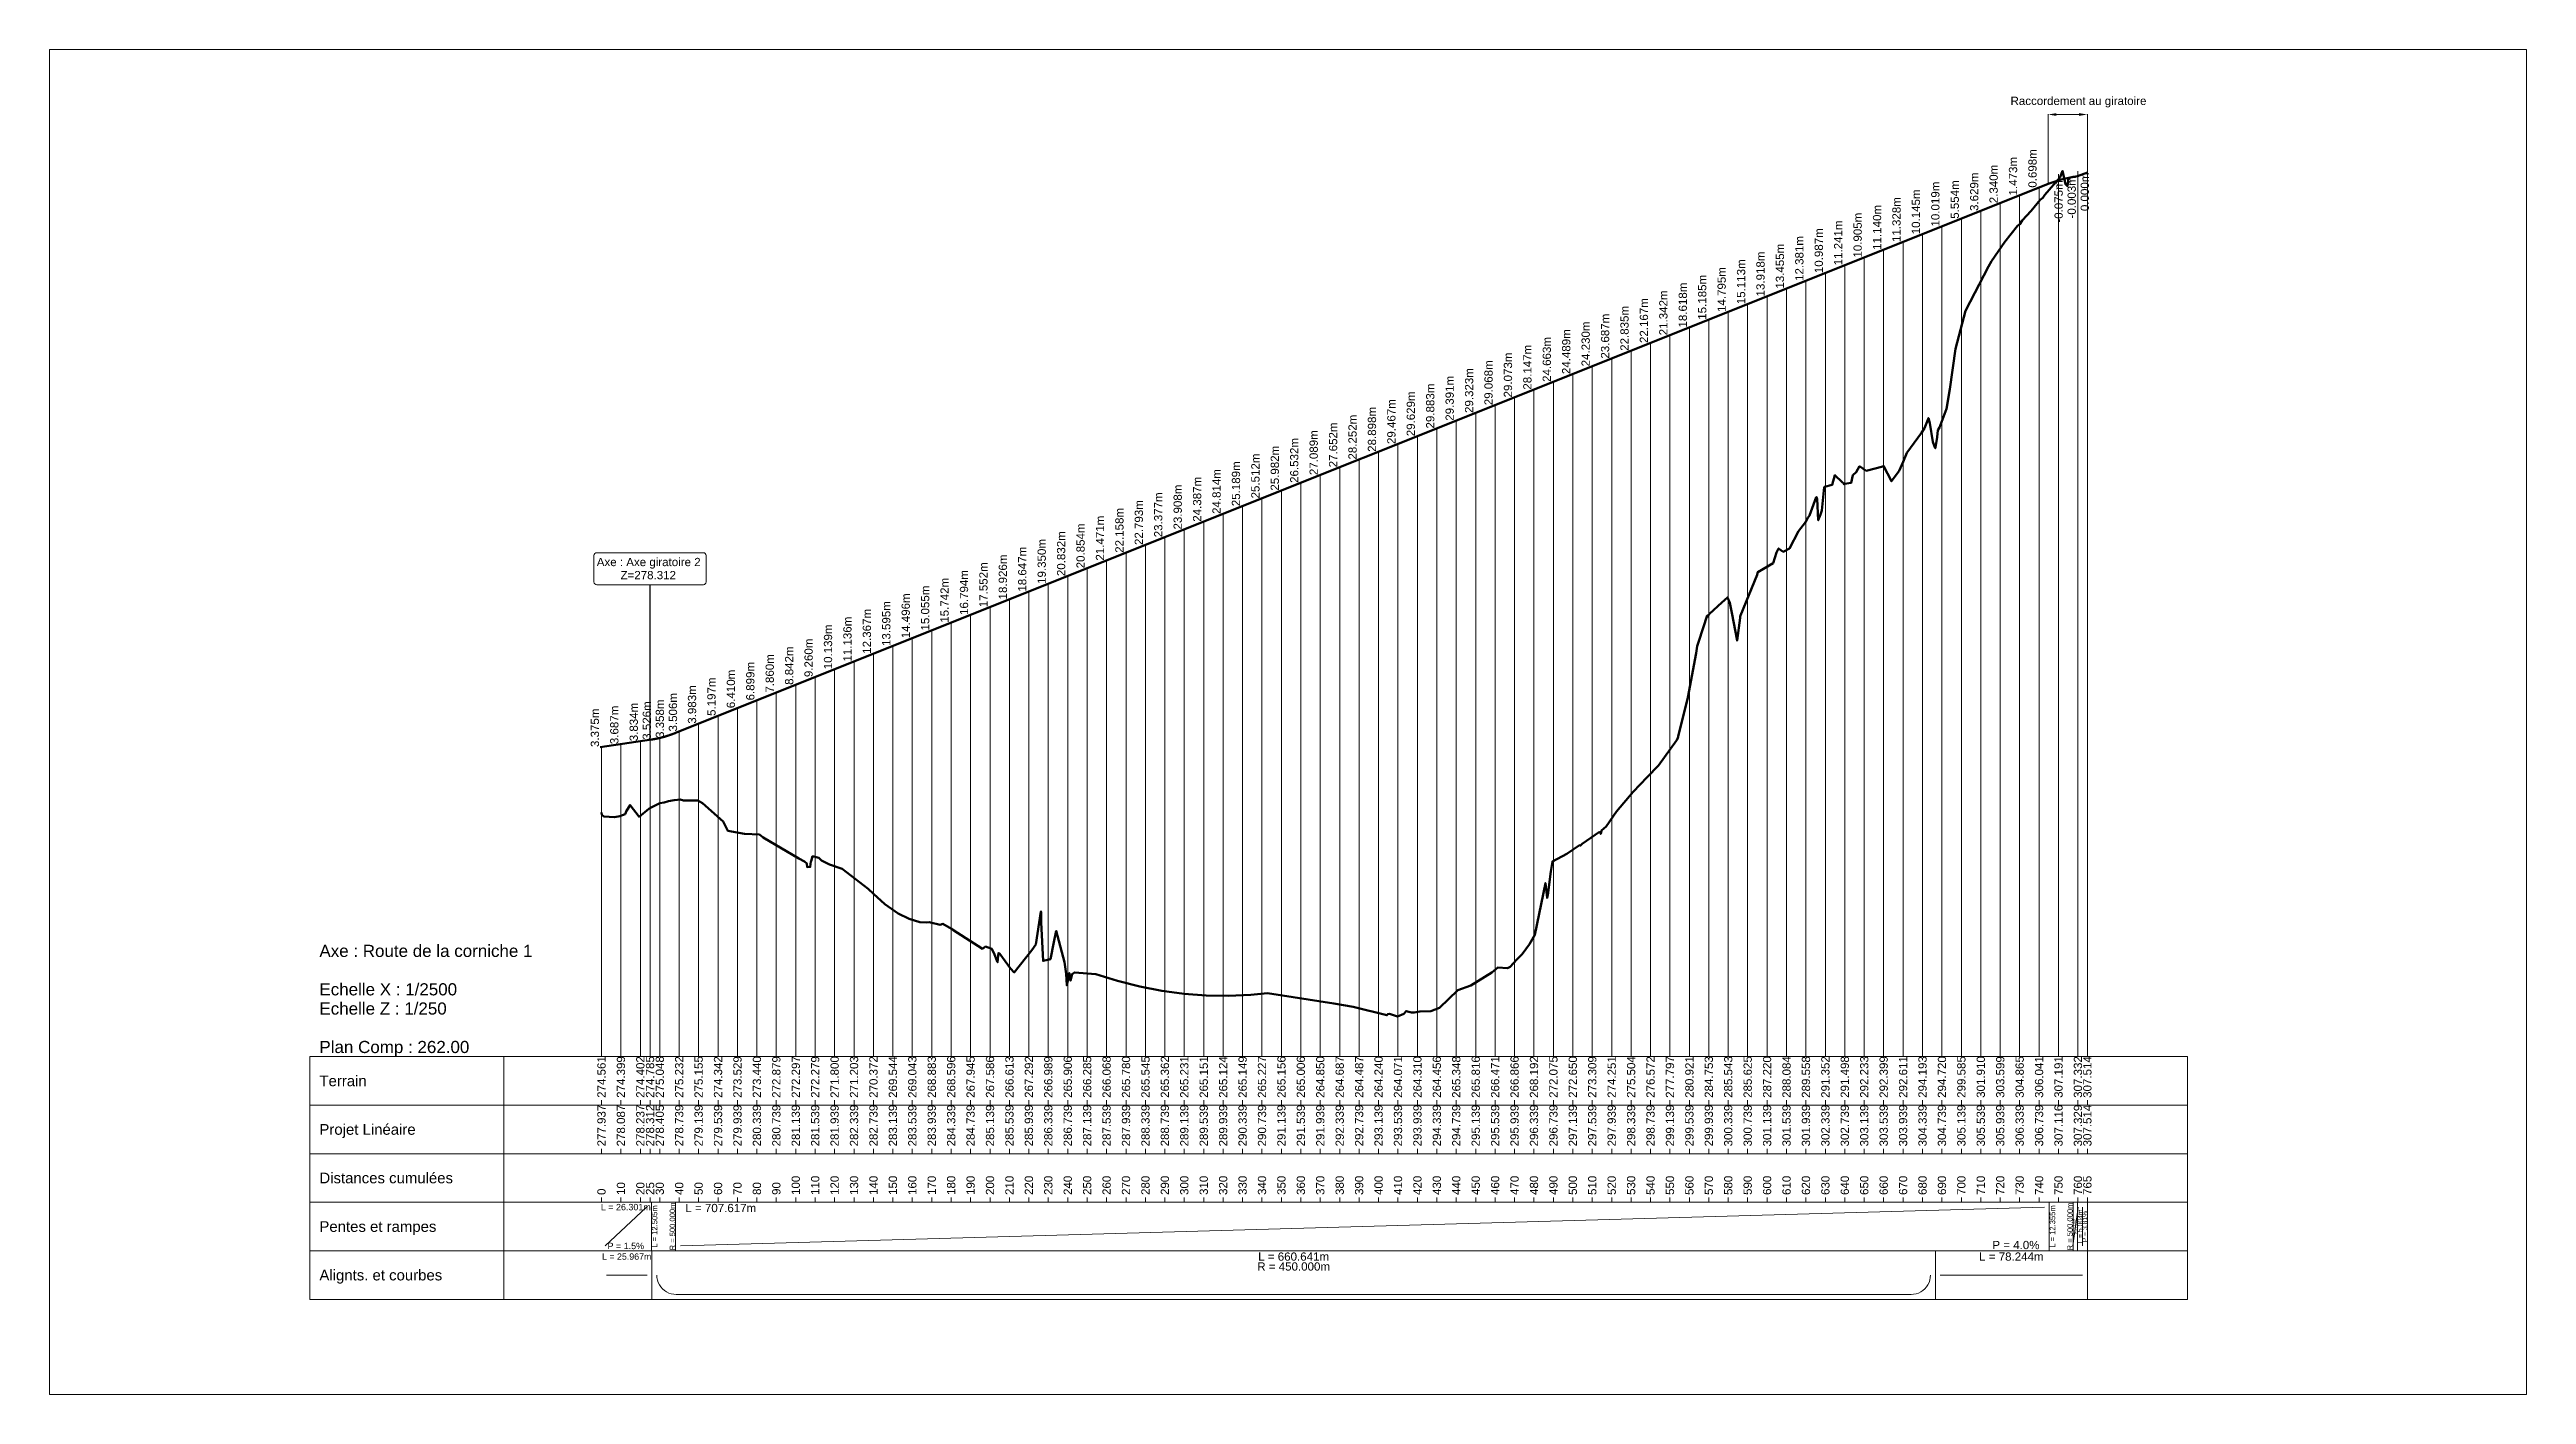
# Paper-space layout 'Route de corniche de Brazzaville' of a CAD drawing. Extents: x 10 to 520, y 10 to 287.
# The model-space entities are those that its viewports show. They can reach past a viewport. Long polylines and large blocks are cut down to what shows.
import ezdxf
from ezdxf.enums import TextEntityAlignment as Align

# ---------------------------------------------------------------- set-up
doc = ezdxf.new("R2010")
doc.units = 0
doc.header["$PDSIZE"] = -0.00032
doc.layers.get('0').update_dxf_attribs({"lineweight": 0})
for name, color, linetype, lineweight in [('Route - Route de la corniche 1 - PL - Cartouche', 7, 'Continuous', 0), ('Route - Route de la corniche 1 - PL - Cotation', 7, 'Continuous', 0), ('Route - Route de la corniche 1 - PL - Projet Linéaire', 7, 'Continuous', 0), ('Route - Route de la corniche 1 - PL - Terrain', 3, 'Continuous', 0), ('Route - Route de la corniche de Brazzaville - PL - Habillage - Intersection d’axes', 7, 'Continuous', 0)]:
    doc.layers.add(name, color=color, linetype=linetype, lineweight=lineweight)
doc.styles.add('CoteHor', font='arial.ttf', dxfattribs={"height": 0.0022})
doc.styles.add('CoteHorA', font='arial.ttf', dxfattribs={"height": 0.0022})
doc.styles.add('CoteHorB', font='arial.ttf', dxfattribs={"height": 0.0022})
doc.styles.add('CoteHorC', font='arial.ttf', dxfattribs={"height": 0.0022})
doc.styles.add('CoteHorD', font='arial.ttf', dxfattribs={"height": 0.0022})
doc.styles.add('CoteTitre', font='arial.ttf', dxfattribs={"height": 0.0017})
doc.styles.add('CoteTitreA', font='arial.ttf', dxfattribs={"height": 0.0017})
doc.styles.add('CoteVert', font='arial.ttf', dxfattribs={"height": 0.0017})
doc.styles.add('CoteVertA', font='arial.ttf', dxfattribs={"height": 0.0017})
doc.styles.add('CoteVertB', font='arial.ttf', dxfattribs={"height": 0.0017})
doc.styles.add('Etiquette', font='arial.ttf', dxfattribs={"height": 0.5})
doc.styles.add('ProfilCartouche', font='arial.ttf', dxfattribs={"height": 0.0025})
doc.styles.get("Standard").update_dxf_attribs({"font": 'arial.ttf'})
doc.dimstyles.get("Standard").update_dxf_attribs({"dimtxt": 0.18, "dimasz": 0.18, "dimexe": 0.18, "dimexo": 0.0625, "dimgap": 0.09, "dimtad": 0, "dimtih": 1, "dimtoh": 1, "dimdec": 4, "dimzin": 0, "dimdsep": 46, "dimtxsty": 'Standard', "dimcen": 0.09, "dimadec": 0, "dimazin": 0, "dimtfac": 1, "dimtdec": 4, "dimtofl": 0, "dimtmove": 0, "dimatfit": 3, "dimfxl": 1, "dimtolj": 1, "dimtzin": 0, "dimarcsym": 0})

psp = doc.layouts.new('Route de corniche de Brazzaville')

msp = doc.modelspace()

# ---------------------------------------------------------------- texts
at = {"layer": 'Route - Route de la corniche 1 - PL - Cartouche', "style": 'ProfilCartouche'}
for s, p in [('Axe : Route de la corniche 1', (-1652.07836, 89.96585)), ('Echelle X : 1/2500', (-1652.07836, 70.17419)), ('Echelle Z : 1/250', (-1652.07836, 60.27836)), ('Plan Comp : 262.00', (-1652.07836, 40.48669))]:
    msp.add_text(s, height=6.25, dxfattribs=at).set_placement(p, align=Align.MIDDLE_LEFT)
at = {"layer": 'Route - Route de la corniche 1 - PL - Cotation', "color": 7, "style": 'CoteVertB'}
for s, p in [('1.473m', (-776.89052, 478.92523)), ('0.698m', (-766.89052, 482.92523)), ('10.019m', (-816.89052, 462.92523)), ('5.554m', (-806.89052, 466.92523)), ('3.629m', (-796.89052, 470.92523)), ('2.340m', (-786.89052, 474.92523)), ('11.140m', (-846.89052, 450.92523)), ('11.328m', (-836.89052, 454.92523)), ('10.145m', (-826.89052, 458.92523)), ('10.987m', (-876.89052, 438.92523)), ('11.241m', (-866.89052, 442.92523)), ('10.905m', (-856.89052, 446.92523)), ('13.918m', (-906.89052, 426.92523)), ('13.455m', (-896.89052, 430.92523)), ('12.381m', (-886.89052, 434.92523)), ('18.618m', (-946.89052, 410.92523)), ('15.185m', (-936.89052, 414.92523)), ('14.795m', (-926.89052, 418.92523)), ('15.113m', (-916.89052, 422.92523)), ('22.835m', (-976.89052, 398.92523)), ('22.167m', (-966.89052, 402.92523)), ('21.342m', (-956.89052, 406.92523)), ('24.489m', (-1006.89052, 386.92523)), ('24.230m', (-996.89052, 390.92523)), ('23.687m', (-986.89052, 394.92523)), ('29.073m', (-1036.89052, 374.92523)), ('28.147m', (-1026.89052, 378.92523)), ('24.663m', (-1016.89052, 382.92523)), ('29.391m', (-1066.89052, 362.92523)), ('29.323m', (-1056.89052, 366.92523)), ('29.068m', (-1046.89052, 370.92523)), ('29.467m', (-1096.89052, 350.92523)), ('29.629m', (-1086.89052, 354.92523)), ('29.883m', (-1076.89052, 358.92523)), ('27.089m', (-1136.89052, 334.92523)), ('27.652m', (-1126.89052, 338.92523)), ('28.252m', (-1116.89052, 342.92523)), ('28.898m', (-1106.89052, 346.92523)), ('25.512m', (-1166.89052, 322.92523)), ('25.982m', (-1156.89052, 326.92523)), ('26.532m', (-1146.89052, 330.92523)), ('24.387m', (-1196.89052, 310.92523)), ('24.814m', (-1186.89052, 314.92523)), ('25.189m', (-1176.89052, 318.92523)), ('22.793m', (-1226.89052, 298.92523)), ('23.377m', (-1216.89052, 302.92523)), ('23.908m', (-1206.89052, 306.92523)), ('20.854m', (-1256.89052, 286.92523)), ('21.471m', (-1246.89052, 290.92523)), ('22.158m', (-1236.89052, 294.92523)), ('18.926m', (-1296.89052, 270.92523)), ('18.647m', (-1286.89052, 274.92523)), ('19.350m', (-1276.89052, 278.92523)), ('20.832m', (-1266.89052, 282.92523)), ('15.742m', (-1326.89052, 258.92523)), ('16.794m', (-1316.89052, 262.92523)), ('17.552m', (-1306.89052, 266.92523)), ('13.595m', (-1356.89052, 246.92523)), ('14.496m', (-1346.89052, 250.92523)), ('15.055m', (-1336.89052, 254.92523)), ('10.139m', (-1386.89052, 234.92523)), ('11.136m', (-1376.89052, 238.92523)), ('12.367m', (-1366.89052, 242.92523)), ('7.860m', (-1416.89052, 222.92523)), ('8.842m', (-1406.89052, 226.92523)), ('9.260m', (-1396.89052, 230.92523)), ('5.197m', (-1446.89052, 210.92523)), ('6.410m', (-1436.89052, 214.92523)), ('6.899m', (-1426.89052, 218.92523)), ('3.834m', (-1486.89052, 197.90582)), ('3.526m', (-1480.16135, 198.65582)), ('3.358m', (-1473.43218, 199.5931)), ('3.506m', (-1466.70301, 202.92523)), ('3.983m', (-1456.89052, 206.92523)), ('3.375m', (-1506.89052, 194.90582)), ('3.687m', (-1496.89052, 196.40582))]:
    msp.add_text(s, height=4.25, rotation=90, dxfattribs=at).set_placement(p, align=Align.BOTTOM_LEFT)
for s, p in [('-0.075m', (-753.43218, 486.69667)), ('-0.003m', (-746.70301, 488.83145)), ('0.000m', (-739.97385, 490.68262))]:
    msp.add_text(s, height=4.25, rotation=90, dxfattribs=at).set_placement(p, align=Align.BOTTOM_RIGHT)
at = {"layer": 'Route - Route de la corniche 1 - PL - Cotation', "color": 114, "style": 'CoteHor'}
msp.add_text('Terrain', height=5.5, dxfattribs=at).set_placement((-1652.07836, 23.03878), align=Align.MIDDLE_LEFT)
at = {"layer": 'Route - Route de la corniche 1 - PL - Cotation', "color": 114, "style": 'CoteVert'}
for s, p in [('274.561', (-1506.89052, 14.28878)), ('274.399', (-1496.89052, 14.28878)), ('274.402', (-1486.89052, 14.28878)), ('274.785', (-1481.89052, 14.28878)), ('275.048', (-1476.89052, 14.28878)), ('275.232', (-1466.89052, 14.28878)), ('275.155', (-1456.89052, 14.28878)), ('274.342', (-1446.89052, 14.28878)), ('273.529', (-1436.89052, 14.28878)), ('273.440', (-1426.89052, 14.28878)), ('272.879', (-1416.89052, 14.28878)), ('272.297', (-1406.89052, 14.28878)), ('272.279', (-1396.89052, 14.28878)), ('271.800', (-1386.89052, 14.28878)), ('271.203', (-1376.89052, 14.28878)), ('270.372', (-1366.89052, 14.28878)), ('269.544', (-1356.89052, 14.28878)), ('269.043', (-1346.89052, 14.28878)), ('268.883', (-1336.89052, 14.28878)), ('268.596', (-1326.89052, 14.28878)), ('267.945', (-1316.89052, 14.28878)), ('267.586', (-1306.89052, 14.28878)), ('266.613', (-1296.89052, 14.28878)), ('267.292', (-1286.89052, 14.28878)), ('266.989', (-1276.89052, 14.28878)), ('265.906', (-1266.89052, 14.28878)), ('266.285', (-1256.89052, 14.28878)), ('266.068', (-1246.89052, 14.28878)), ('265.780', (-1236.89052, 14.28878)), ('265.545', (-1226.89052, 14.28878)), ('265.362', (-1216.89052, 14.28878)), ('265.231', (-1206.89052, 14.28878)), ('265.151', (-1196.89052, 14.28878)), ('265.124', (-1186.89052, 14.28878)), ('265.149', (-1176.89052, 14.28878)), ('265.227', (-1166.89052, 14.28878)), ('265.156', (-1156.89052, 14.28878)), ('265.006', (-1146.89052, 14.28878)), ('264.850', (-1136.89052, 14.28878)), ('264.687', (-1126.89052, 14.28878)), ('264.487', (-1116.89052, 14.28878)), ('264.240', (-1106.89052, 14.28878)), ('264.071', (-1096.89052, 14.28878)), ('264.310', (-1086.89052, 14.28878)), ('264.456', (-1076.89052, 14.28878)), ('265.348', (-1066.89052, 14.28878)), ('265.816', (-1056.89052, 14.28878)), ('266.471', (-1046.89052, 14.28878)), ('266.866', (-1036.89052, 14.28878)), ('268.192', (-1026.89052, 14.28878)), ('272.075', (-1016.89052, 14.28878)), ('272.650', (-1006.89052, 14.28878)), ('273.309', (-996.89052, 14.28878)), ('274.251', (-986.89052, 14.28878)), ('275.504', (-976.89052, 14.28878)), ('276.572', (-966.89052, 14.28878)), ('277.797', (-956.89052, 14.28878)), ('280.921', (-946.89052, 14.28878)), ('284.753', (-936.89052, 14.28878)), ('285.543', (-926.89052, 14.28878)), ('285.625', (-916.89052, 14.28878)), ('287.220', (-906.89052, 14.28878)), ('288.084', (-896.89052, 14.28878)), ('289.558', (-886.89052, 14.28878)), ('291.352', (-876.89052, 14.28878)), ('291.498', (-866.89052, 14.28878)), ('292.233', (-856.89052, 14.28878)), ('292.399', (-846.89052, 14.28878)), ('292.611', (-836.89052, 14.28878)), ('294.193', (-826.89052, 14.28878)), ('294.720', (-816.89052, 14.28878)), ('299.585', (-806.89052, 14.28878)), ('301.910', (-796.89052, 14.28878)), ('303.599', (-786.89052, 14.28878)), ('304.865', (-776.89052, 14.28878)), ('306.041', (-766.89052, 14.28878)), ('307.191', (-756.89052, 14.28878)), ('307.332', (-746.89052, 14.28878)), ('307.514', (-742.03783, 14.28878))]:
    msp.add_text(s, height=4.25, rotation=90, dxfattribs=at).set_placement(p, align=Align.MIDDLE_LEFT)
at = {"layer": 'Route - Route de la corniche 1 - PL - Cotation', "style": 'CoteHorA'}
msp.add_text('Projet Linéaire', height=5.5, dxfattribs=at).set_placement((-1652.07836, -1.96122), align=Align.MIDDLE_LEFT)
at = {"layer": 'Route - Route de la corniche 1 - PL - Cotation', "style": 'CoteVertA'}
for s, p in [('277.937', (-1506.89052, -10.71122)), ('278.087', (-1496.89052, -10.71122)), ('278.237', (-1486.89052, -10.71122)), ('278.312', (-1481.89052, -10.71122)), ('278.405', (-1476.89052, -10.71122)), ('278.739', (-1466.89052, -10.71122)), ('279.139', (-1456.89052, -10.71122)), ('279.539', (-1446.89052, -10.71122)), ('279.939', (-1436.89052, -10.71122)), ('280.339', (-1426.89052, -10.71122)), ('280.739', (-1416.89052, -10.71122)), ('281.139', (-1406.89052, -10.71122)), ('281.539', (-1396.89052, -10.71122)), ('281.939', (-1386.89052, -10.71122)), ('282.339', (-1376.89052, -10.71122)), ('282.739', (-1366.89052, -10.71122)), ('283.139', (-1356.89052, -10.71122)), ('283.539', (-1346.89052, -10.71122)), ('283.939', (-1336.89052, -10.71122)), ('284.339', (-1326.89052, -10.71122)), ('284.739', (-1316.89052, -10.71122)), ('285.139', (-1306.89052, -10.71122)), ('285.539', (-1296.89052, -10.71122)), ('285.939', (-1286.89052, -10.71122)), ('286.339', (-1276.89052, -10.71122)), ('286.739', (-1266.89052, -10.71122)), ('287.139', (-1256.89052, -10.71122)), ('287.539', (-1246.89052, -10.71122)), ('287.939', (-1236.89052, -10.71122)), ('288.339', (-1226.89052, -10.71122)), ('288.739', (-1216.89052, -10.71122)), ('289.139', (-1206.89052, -10.71122)), ('289.539', (-1196.89052, -10.71122)), ('289.939', (-1186.89052, -10.71122)), ('290.339', (-1176.89052, -10.71122)), ('290.739', (-1166.89052, -10.71122)), ('291.139', (-1156.89052, -10.71122)), ('291.539', (-1146.89052, -10.71122)), ('291.939', (-1136.89052, -10.71122)), ('292.339', (-1126.89052, -10.71122)), ('292.739', (-1116.89052, -10.71122)), ('293.139', (-1106.89052, -10.71122)), ('293.539', (-1096.89052, -10.71122)), ('293.939', (-1086.89052, -10.71122)), ('294.339', (-1076.89052, -10.71122)), ('294.739', (-1066.89052, -10.71122)), ('295.139', (-1056.89052, -10.71122)), ('295.539', (-1046.89052, -10.71122)), ('295.939', (-1036.89052, -10.71122)), ('296.339', (-1026.89052, -10.71122)), ('296.739', (-1016.89052, -10.71122)), ('297.139', (-1006.89052, -10.71122)), ('297.539', (-996.89052, -10.71122)), ('297.939', (-986.89052, -10.71122)), ('298.339', (-976.89052, -10.71122)), ('298.739', (-966.89052, -10.71122)), ('299.139', (-956.89052, -10.71122)), ('299.539', (-946.89052, -10.71122)), ('299.939', (-936.89052, -10.71122)), ('300.339', (-926.89052, -10.71122)), ('300.739', (-916.89052, -10.71122)), ('301.139', (-906.89052, -10.71122)), ('301.539', (-896.89052, -10.71122)), ('301.939', (-886.89052, -10.71122)), ('302.339', (-876.89052, -10.71122)), ('302.739', (-866.89052, -10.71122)), ('303.139', (-856.89052, -10.71122)), ('303.539', (-846.89052, -10.71122)), ('303.939', (-836.89052, -10.71122)), ('304.339', (-826.89052, -10.71122)), ('304.739', (-816.89052, -10.71122)), ('305.139', (-806.89052, -10.71122)), ('305.539', (-796.89052, -10.71122)), ('305.939', (-786.89052, -10.71122)), ('306.339', (-776.89052, -10.71122)), ('306.739', (-766.89052, -10.71122)), ('307.116', (-756.89052, -10.71122)), ('307.329', (-746.89052, -10.71122)), ('307.514', (-742.03783, -10.71122))]:
    msp.add_text(s, height=4.25, rotation=90, dxfattribs=at).set_placement(p, align=Align.MIDDLE_LEFT)
at = {"layer": 'Route - Route de la corniche 1 - PL - Cotation', "color": 7}
for s, style, p in [('Distances cumulées', 'CoteHorB', (-1652.07836, -26.96122)), ('Pentes et rampes', 'CoteHorC', (-1652.07836, -51.96122)), ('Alignts. et courbes', 'CoteHorD', (-1652.07836, -76.96122))]:
    msp.add_text(s, height=5.5, dxfattribs=dict(at, style=style)).set_placement(p, align=Align.MIDDLE_LEFT)
at = {"layer": 'Route - Route de la corniche 1 - PL - Cotation', "color": 7, "style": 'CoteVertA'}
for s, p in [('0', (-1506.89052, -35.71122)), ('10', (-1496.89052, -35.71122)), ('20', (-1486.89052, -35.71122)), ('25', (-1481.89052, -35.71122)), ('30', (-1476.89052, -35.71122)), ('40', (-1466.89052, -35.71122)), ('50', (-1456.89052, -35.71122)), ('60', (-1446.89052, -35.71122)), ('70', (-1436.89052, -35.71122)), ('80', (-1426.89052, -35.71122)), ('90', (-1416.89052, -35.71122)), ('100', (-1406.89052, -35.71122)), ('110', (-1396.89052, -35.71122)), ('120', (-1386.89052, -35.71122)), ('130', (-1376.89052, -35.71122)), ('140', (-1366.89052, -35.71122)), ('150', (-1356.89052, -35.71122)), ('160', (-1346.89052, -35.71122)), ('170', (-1336.89052, -35.71122)), ('180', (-1326.89052, -35.71122)), ('190', (-1316.89052, -35.71122)), ('200', (-1306.89052, -35.71122)), ('210', (-1296.89052, -35.71122)), ('220', (-1286.89052, -35.71122)), ('230', (-1276.89052, -35.71122)), ('240', (-1266.89052, -35.71122)), ('250', (-1256.89052, -35.71122)), ('260', (-1246.89052, -35.71122)), ('270', (-1236.89052, -35.71122)), ('280', (-1226.89052, -35.71122)), ('290', (-1216.89052, -35.71122)), ('300', (-1206.89052, -35.71122)), ('310', (-1196.89052, -35.71122)), ('320', (-1186.89052, -35.71122)), ('330', (-1176.89052, -35.71122)), ('340', (-1166.89052, -35.71122)), ('350', (-1156.89052, -35.71122)), ('360', (-1146.89052, -35.71122)), ('370', (-1136.89052, -35.71122)), ('380', (-1126.89052, -35.71122)), ('390', (-1116.89052, -35.71122)), ('400', (-1106.89052, -35.71122)), ('410', (-1096.89052, -35.71122)), ('420', (-1086.89052, -35.71122)), ('430', (-1076.89052, -35.71122)), ('440', (-1066.89052, -35.71122)), ('450', (-1056.89052, -35.71122)), ('460', (-1046.89052, -35.71122)), ('470', (-1036.89052, -35.71122)), ('480', (-1026.89052, -35.71122)), ('490', (-1016.89052, -35.71122)), ('500', (-1006.89052, -35.71122)), ('510', (-996.89052, -35.71122)), ('520', (-986.89052, -35.71122)), ('530', (-976.89052, -35.71122)), ('540', (-966.89052, -35.71122)), ('550', (-956.89052, -35.71122)), ('560', (-946.89052, -35.71122)), ('570', (-936.89052, -35.71122)), ('580', (-926.89052, -35.71122)), ('590', (-916.89052, -35.71122)), ('600', (-906.89052, -35.71122)), ('610', (-896.89052, -35.71122)), ('620', (-886.89052, -35.71122)), ('630', (-876.89052, -35.71122)), ('640', (-866.89052, -35.71122)), ('650', (-856.89052, -35.71122)), ('660', (-846.89052, -35.71122)), ('670', (-836.89052, -35.71122)), ('680', (-826.89052, -35.71122)), ('690', (-816.89052, -35.71122)), ('700', (-806.89052, -35.71122)), ('710', (-796.89052, -35.71122)), ('720', (-786.89052, -35.71122)), ('730', (-776.89052, -35.71122)), ('740', (-766.89052, -35.71122)), ('750', (-756.89052, -35.71122)), ('760', (-746.89052, -35.71122)), ('765', (-742.03783, -35.71122))]:
    msp.add_text(s, height=4.25, rotation=90, dxfattribs=at).set_placement(p, align=Align.MIDDLE_LEFT)
at = {"layer": 'Route - Route de la corniche 1 - PL - Cotation', "color": 7}
for s, height, style, p in [('L = 26.301m', 3.29297, 'CoteTitre', (-1494.36718, -40.31122)), ('L = 25.967m', 3.2514875, 'CoteTitreA', (-1493.90715, -65.81048)), ('R = 450.000m', 4.25, 'CoteTitreA', (-1150.60303, -70.41122)), ('L = 660.641m', 4.25, 'CoteTitreA', (-1150.60303, -65.31122)), ('L = 78.244m', 4.25, 'CoteTitreA', (-781.16006, -65.31122))]:
    msp.add_text(s, height=height, dxfattribs=dict(at, style=style)).set_placement(p, align=Align.TOP_CENTER)
at = {"layer": 'Route - Route de la corniche 1 - PL - Cotation', "color": 7, "style": 'CoteTitre'}
for s, height, p in [('L = 12.505m', 2.796115, (-1480.93854, -51.96122)), ('L = 12.355m', 2.796115, (-761.38686, -51.96122)), ('L = 2.278m', 1.139047, (-749.31627, -51.96122)), ('L = 5.004m', 2.50017, (-747.03818, -51.96122))]:
    msp.add_text(s, height=height, rotation=90, dxfattribs=at).set_placement(p, align=Align.TOP_CENTER)
for s, height, p in [('R = 500.000m', 2.796115, (-1468.99777, -51.96122)), ('R = 500.000m', 2.796115, (-749.59588, -51.96122)), ('P = 1.53%', 1.139047, (-747.03818, -51.96122)), ('P = 3.81%', 2.50017, (-742.03783, -51.96122))]:
    msp.add_text(s, height=height, rotation=90, dxfattribs=at).set_placement(p, align=Align.CENTER)
msp.add_text('L = 707.617m', height=4.25, dxfattribs=at).set_placement((-1463.71816, -40.31122), align=Align.TOP_LEFT)
msp.add_text('P = 1.5%', height=3.29297, dxfattribs=at).set_placement((-1494.36718, -63.61122), align=Align.CENTER)
msp.add_text('P = 4.0%', height=4.25, dxfattribs=at).set_placement((-766.66647, -63.61122), align=Align.RIGHT)
at = {"layer": 'Route - Route de la corniche de Brazzaville - PL - Habillage - Intersection d’axes', "style": 'Etiquette'}
for s, p in [('Axe : Axe giratoire 2', (-1509.31319, 292.31269)), ('Z=278.312', (-1497.08896, 285.57221))]:
    msp.add_text(s, height=4.25, dxfattribs=at).set_placement(p, align=Align.TOP_LEFT)

# ---------------------------------------------------------------- blocks, each defined once
blk = doc.blocks.new('*D4')
at = {"transparency": 16777216}
for p, q in [((-762.2, 484.9), (-762.2, 520.8)), ((-758, 520.6), (-746.3, 520.6)), ((-742, 490.7), (-742, 520.8))]:
    blk.add_line(p, q, dxfattribs=at)
for points in [[(-758, 521.3), (-758, 519.9), (-762.2, 520.6)], [(-746.3, 521.3), (-746.3, 519.9), (-742, 520.6)]]:
    blk.add_solid(points, dxfattribs=at)
at = {"layer": 'Defpoints', "color": 0, "transparency": 16777216}
for p in [(-742, 520.6), (-762.2, 484.8), (-742, 490.7)]:
    blk.add_point(p, dxfattribs=at)
at = {"transparency": 16777216, "insert": (-746.6, 527), "char_height": 4.25, "attachment_point": 5}
blk.add_mtext('\\A1;Raccordement au giratoire', dxfattribs=at)

# ---------------------------------------------------------------- dimensions: what is measured, and where the dimension line sits
dim = msp.add_linear_dim(base=(-742.03783, 520.57983), p1=(-762.21187, 484.79669), p2=(-742.03783, 490.68262), text='Raccordement au giratoire', dimstyle='Standard', override={"dimtxt": 4.25, "dimasz": 4.25, "dimclrd": 256, "dimclre": 256, "dimclrt": 256, "dimtmove": 2, "dimlwd": 65535, "dimlwe": 65535})
dim.commit()
dim.dimension.update_dxf_attribs({"geometry": '*D4', "text_midpoint": (-746.64533, 526.95243), "dimtype": 160})

# ---------------------------------------------------------------- linework, layer by layer
msp.add_lwpolyline([(-1791.00439, 554.05997), (-516.00439, 554.05997), (-516.00439, -138.44003), (-1791.00439, -138.44003)], close=True)
at = {"layer": 'Route - Route de la corniche 1 - PL - Cotation', "color": 7, "linetype": 'Continuous'}
for p, q in [((-756.89052, 35.53878), (-756.89052, 489.94948)), ((-746.89052, 35.53878), (-746.89052, 491.35734)), ((-742.03783, 35.53878), (-742.03783, 493.18262)), ((-786.89052, 35.53878), (-786.89052, 474.92523)), ((-776.89052, 35.53878), (-776.89052, 478.92523)), ((-766.89052, 35.53878), (-766.89052, 482.92523)), ((-816.89052, 35.53878), (-816.89052, 462.92523)), ((-806.89052, 35.53878), (-806.89052, 466.92523)), ((-796.89052, 35.53878), (-796.89052, 470.92523)), ((-856.89052, 35.53878), (-856.89052, 446.92523)), ((-846.89052, 35.53878), (-846.89052, 450.92523)), ((-836.89052, 35.53878), (-836.89052, 454.92523)), ((-826.89052, 35.53878), (-826.89052, 458.92523)), ((-886.89052, 35.53878), (-886.89052, 434.92523)), ((-876.89052, 35.53878), (-876.89052, 438.92523)), ((-866.89052, 35.53878), (-866.89052, 442.92523)), ((-916.89052, 35.53878), (-916.89052, 422.92523)), ((-906.89052, 35.53878), (-906.89052, 426.92523)), ((-896.89052, 35.53878), (-896.89052, 430.92523)), ((-946.89052, 35.53878), (-946.89052, 410.92523)), ((-936.89052, 35.53878), (-936.89052, 414.92523)), ((-926.89052, 35.53878), (-926.89052, 418.92523)), ((-976.89052, 35.53878), (-976.89052, 398.92523)), ((-966.89052, 35.53878), (-966.89052, 402.92523)), ((-956.89052, 35.53878), (-956.89052, 406.92523)), ((-1016.89052, 35.53878), (-1016.89052, 382.92523)), ((-1006.89052, 35.53878), (-1006.89052, 386.92523)), ((-996.89052, 35.53878), (-996.89052, 390.92523)), ((-986.89052, 35.53878), (-986.89052, 394.92523)), ((-1046.89052, 35.53878), (-1046.89052, 370.92523)), ((-1036.89052, 35.53878), (-1036.89052, 374.92523)), ((-1026.89052, 35.53878), (-1026.89052, 378.92523)), ((-1076.89052, 35.53878), (-1076.89052, 358.92523)), ((-1066.89052, 35.53878), (-1066.89052, 362.92523)), ((-1056.89052, 35.53878), (-1056.89052, 366.92523)), ((-1106.89052, 35.53878), (-1106.89052, 346.92523)), ((-1096.89052, 35.53878), (-1096.89052, 350.92523)), ((-1086.89052, 35.53878), (-1086.89052, 354.92523)), ((-1136.89052, 35.53878), (-1136.89052, 334.92523)), ((-1126.89052, 35.53878), (-1126.89052, 338.92523)), ((-1116.89052, 35.53878), (-1116.89052, 342.92523)), ((-1176.89052, 35.53878), (-1176.89052, 318.92523)), ((-1166.89052, 35.53878), (-1166.89052, 322.92523)), ((-1156.89052, 35.53878), (-1156.89052, 326.92523)), ((-1146.89052, 35.53878), (-1146.89052, 330.92523)), ((-1206.89052, 35.53878), (-1206.89052, 306.92523)), ((-1196.89052, 35.53878), (-1196.89052, 310.92523)), ((-1186.89052, 35.53878), (-1186.89052, 314.92523)), ((-1236.89052, 35.53878), (-1236.89052, 294.92523)), ((-1226.89052, 35.53878), (-1226.89052, 298.92523)), ((-1216.89052, 35.53878), (-1216.89052, 302.92523)), ((-1266.89052, 35.53878), (-1266.89052, 282.92523)), ((-1256.89052, 35.53878), (-1256.89052, 286.92523)), ((-1246.89052, 35.53878), (-1246.89052, 290.92523)), ((-1296.89052, 35.53878), (-1296.89052, 270.92523)), ((-1286.89052, 35.53878), (-1286.89052, 274.92523)), ((-1276.89052, 35.53878), (-1276.89052, 278.92523)), ((-1326.89052, 35.53878), (-1326.89052, 258.92523)), ((-1316.89052, 35.53878), (-1316.89052, 262.92523)), ((-1306.89052, 35.53878), (-1306.89052, 266.92523)), ((-1366.89052, 35.53878), (-1366.89052, 242.92523)), ((-1356.89052, 35.53878), (-1356.89052, 246.92523)), ((-1346.89052, 35.53878), (-1346.89052, 250.92523)), ((-1336.89052, 35.53878), (-1336.89052, 254.92523)), ((-1396.89052, 35.53878), (-1396.89052, 230.92523)), ((-1386.89052, 35.53878), (-1386.89052, 234.92523)), ((-1376.89052, 35.53878), (-1376.89052, 238.92523)), ((-1426.89052, 35.53878), (-1426.89052, 218.92523)), ((-1416.89052, 35.53878), (-1416.89052, 222.92523)), ((-1406.89052, 35.53878), (-1406.89052, 226.92523)), ((-1456.89052, 35.53878), (-1456.89052, 206.92523)), ((-1446.89052, 35.53878), (-1446.89052, 210.92523)), ((-1436.89052, 35.53878), (-1436.89052, 214.92523)), ((-1506.89052, 35.53878), (-1506.89052, 194.90582)), ((-1496.89052, 35.53878), (-1496.89052, 196.40582)), ((-1486.89052, 35.53878), (-1486.89052, 197.90582)), ((-1481.89052, 35.53878), (-1481.89052, 198.65582)), ((-1476.89052, 35.53878), (-1476.89052, 199.5931)), ((-1466.89052, 35.53878), (-1466.89052, 202.92523)), ((-1657.07836, -89.46122), (-1657.07836, 35.53878)), ((-690.41168, 35.53878), (-1657.07836, 35.53878)), ((-1557.07836, 35.53878), (-1557.07836, -89.46122)), ((-690.41168, -89.46122), (-690.41168, 35.53878)), ((-690.41168, 10.53878), (-1657.07836, 10.53878)), ((-690.41168, -14.46122), (-1657.07836, -14.46122)), ((-1506.89052, -36.96122), (-1506.89052, -39.46122)), ((-1496.89052, -36.96122), (-1496.89052, -39.46122)), ((-1486.89052, -36.96122), (-1486.89052, -39.46122)), ((-1481.89052, -36.96122), (-1481.89052, -39.46122)), ((-1476.89052, -36.96122), (-1476.89052, -39.46122)), ((-1466.89052, -36.96122), (-1466.89052, -39.46122)), ((-1456.89052, -36.96122), (-1456.89052, -39.46122)), ((-1446.89052, -36.96122), (-1446.89052, -39.46122)), ((-1436.89052, -36.96122), (-1436.89052, -39.46122)), ((-1426.89052, -36.96122), (-1426.89052, -39.46122)), ((-1416.89052, -36.96122), (-1416.89052, -39.46122)), ((-1406.89052, -36.96122), (-1406.89052, -39.46122)), ((-1396.89052, -36.96122), (-1396.89052, -39.46122)), ((-1386.89052, -36.96122), (-1386.89052, -39.46122)), ((-1376.89052, -36.96122), (-1376.89052, -39.46122)), ((-1366.89052, -36.96122), (-1366.89052, -39.46122)), ((-1356.89052, -36.96122), (-1356.89052, -39.46122)), ((-1346.89052, -36.96122), (-1346.89052, -39.46122)), ((-1336.89052, -36.96122), (-1336.89052, -39.46122)), ((-1326.89052, -36.96122), (-1326.89052, -39.46122)), ((-1316.89052, -36.96122), (-1316.89052, -39.46122)), ((-1306.89052, -36.96122), (-1306.89052, -39.46122)), ((-1296.89052, -36.96122), (-1296.89052, -39.46122)), ((-1286.89052, -36.96122), (-1286.89052, -39.46122)), ((-1276.89052, -36.96122), (-1276.89052, -39.46122)), ((-1266.89052, -36.96122), (-1266.89052, -39.46122)), ((-1256.89052, -36.96122), (-1256.89052, -39.46122)), ((-1246.89052, -36.96122), (-1246.89052, -39.46122)), ((-1236.89052, -36.96122), (-1236.89052, -39.46122)), ((-1226.89052, -36.96122), (-1226.89052, -39.46122)), ((-1216.89052, -36.96122), (-1216.89052, -39.46122)), ((-1206.89052, -36.96122), (-1206.89052, -39.46122)), ((-1196.89052, -36.96122), (-1196.89052, -39.46122)), ((-1186.89052, -36.96122), (-1186.89052, -39.46122)), ((-1176.89052, -36.96122), (-1176.89052, -39.46122)), ((-1166.89052, -36.96122), (-1166.89052, -39.46122)), ((-1156.89052, -36.96122), (-1156.89052, -39.46122)), ((-1146.89052, -36.96122), (-1146.89052, -39.46122)), ((-1136.89052, -36.96122), (-1136.89052, -39.46122)), ((-1126.89052, -36.96122), (-1126.89052, -39.46122)), ((-1116.89052, -36.96122), (-1116.89052, -39.46122)), ((-1106.89052, -36.96122), (-1106.89052, -39.46122)), ((-1096.89052, -36.96122), (-1096.89052, -39.46122)), ((-1086.89052, -36.96122), (-1086.89052, -39.46122)), ((-1076.89052, -36.96122), (-1076.89052, -39.46122)), ((-1066.89052, -36.96122), (-1066.89052, -39.46122)), ((-1056.89052, -36.96122), (-1056.89052, -39.46122)), ((-1046.89052, -36.96122), (-1046.89052, -39.46122)), ((-1036.89052, -36.96122), (-1036.89052, -39.46122)), ((-1026.89052, -36.96122), (-1026.89052, -39.46122)), ((-1016.89052, -36.96122), (-1016.89052, -39.46122)), ((-1006.89052, -36.96122), (-1006.89052, -39.46122)), ((-996.89052, -36.96122), (-996.89052, -39.46122)), ((-986.89052, -36.96122), (-986.89052, -39.46122)), ((-976.89052, -36.96122), (-976.89052, -39.46122)), ((-966.89052, -36.96122), (-966.89052, -39.46122)), ((-956.89052, -36.96122), (-956.89052, -39.46122)), ((-946.89052, -36.96122), (-946.89052, -39.46122)), ((-936.89052, -36.96122), (-936.89052, -39.46122)), ((-926.89052, -36.96122), (-926.89052, -39.46122)), ((-916.89052, -36.96122), (-916.89052, -39.46122)), ((-906.89052, -36.96122), (-906.89052, -39.46122)), ((-896.89052, -36.96122), (-896.89052, -39.46122)), ((-886.89052, -36.96122), (-886.89052, -39.46122)), ((-876.89052, -36.96122), (-876.89052, -39.46122)), ((-866.89052, -36.96122), (-866.89052, -39.46122)), ((-856.89052, -36.96122), (-856.89052, -39.46122)), ((-846.89052, -36.96122), (-846.89052, -39.46122)), ((-836.89052, -36.96122), (-836.89052, -39.46122)), ((-826.89052, -36.96122), (-826.89052, -39.46122)), ((-816.89052, -36.96122), (-816.89052, -39.46122)), ((-806.89052, -36.96122), (-806.89052, -39.46122)), ((-796.89052, -36.96122), (-796.89052, -39.46122)), ((-786.89052, -36.96122), (-786.89052, -39.46122)), ((-776.89052, -36.96122), (-776.89052, -39.46122)), ((-766.89052, -36.96122), (-766.89052, -39.46122)), ((-756.89052, -36.96122), (-756.89052, -39.46122)), ((-746.89052, -36.96122), (-746.89052, -39.46122)), ((-742.03783, -36.96122), (-742.03783, -89.46122)), ((-690.41168, -39.46122), (-1657.07836, -39.46122)), ((-1505.01619, -61.96122), (-1483.71816, -41.96122)), ((-1481.21816, -39.46122), (-1481.21816, -64.46122)), ((-1468.71816, -39.46122), (-1468.71816, -64.46122)), ((-1466.21816, -61.96122), (-764.16647, -41.96122)), ((-761.66647, -39.46122), (-761.66647, -64.46122)), ((-749.53818, -61.96122), (-746.81627, -41.96122)), ((-749.31627, -39.46122), (-749.31627, -64.46122)), ((-747.03818, -39.46122), (-747.03818, -64.46122)), ((-744.53818, -61.96122), (-744.53783, -41.96122)), ((-690.41168, -64.46122), (-1657.07836, -64.46122)), ((-1480.92378, -64.46122), (-1480.92378, -89.46122)), ((-820.28228, -64.46122), (-820.28228, -89.46122)), ((-1483.42378, -76.96122), (-1504.39052, -76.96122)), ((-1478.42378, -76.96122), (-1478.33822, -78.26648)), ((-1478.33822, -78.26648), (-1478.08303, -79.54941)), ((-1478.08303, -79.54941), (-1477.66257, -80.78806)), ((-1477.66257, -80.78806), (-1477.08403, -81.96122)), ((-1477.08403, -81.96122), (-1476.35731, -83.04884)), ((-1476.35731, -83.04884), (-1475.49484, -84.03229)), ((-1475.49484, -84.03229), (-1474.51139, -84.89476)), ((-1474.51139, -84.89476), (-1473.42378, -85.62148)), ((-1473.42378, -85.62148), (-1472.25061, -86.20002)), ((-1472.25061, -86.20002), (-1471.01197, -86.62048)), ((-1471.01197, -86.62048), (-1469.72904, -86.87567)), ((-1469.72904, -86.87567), (-1468.42378, -86.96122)), ((-1468.42378, -86.96122), (-832.78228, -86.96122)), ((-831.47702, -86.87567), (-832.78228, -86.96122)), ((-830.19409, -86.62048), (-831.47702, -86.87567)), ((-828.95545, -86.20002), (-830.19409, -86.62048)), ((-827.78228, -85.62148), (-828.95545, -86.20002)), ((-826.69467, -84.89476), (-827.78228, -85.62148)), ((-825.71121, -84.03229), (-826.69467, -84.89476)), ((-824.84875, -83.04884), (-825.71121, -84.03229)), ((-824.12203, -81.96122), (-824.84875, -83.04884)), ((-823.54349, -80.78806), (-824.12203, -81.96122)), ((-823.12302, -79.54941), (-823.54349, -80.78806)), ((-822.86783, -78.26648), (-823.12302, -79.54941)), ((-822.78228, -76.96122), (-822.86783, -78.26648)), ((-744.53783, -76.96122), (-817.78228, -76.96122)), ((-690.41168, -89.46122), (-1657.07836, -89.46122))]:
    msp.add_line(p, q, dxfattribs=at)
at = {"layer": 'Route - Route de la corniche 1 - PL - Cotation', "color": 114, "linetype": 'Continuous'}
for p, q in [((-1506.89052, 13.03878), (-1506.89052, 10.53878)), ((-1496.89052, 13.03878), (-1496.89052, 10.53878)), ((-1486.89052, 13.03878), (-1486.89052, 10.53878)), ((-1481.89052, 13.03878), (-1481.89052, 10.53878)), ((-1476.89052, 13.03878), (-1476.89052, 10.53878)), ((-1466.89052, 13.03878), (-1466.89052, 10.53878)), ((-1456.89052, 13.03878), (-1456.89052, 10.53878)), ((-1446.89052, 13.03878), (-1446.89052, 10.53878)), ((-1436.89052, 13.03878), (-1436.89052, 10.53878)), ((-1426.89052, 13.03878), (-1426.89052, 10.53878)), ((-1416.89052, 13.03878), (-1416.89052, 10.53878)), ((-1406.89052, 13.03878), (-1406.89052, 10.53878)), ((-1396.89052, 13.03878), (-1396.89052, 10.53878)), ((-1386.89052, 13.03878), (-1386.89052, 10.53878)), ((-1376.89052, 13.03878), (-1376.89052, 10.53878)), ((-1366.89052, 13.03878), (-1366.89052, 10.53878)), ((-1356.89052, 13.03878), (-1356.89052, 10.53878)), ((-1346.89052, 13.03878), (-1346.89052, 10.53878)), ((-1336.89052, 13.03878), (-1336.89052, 10.53878)), ((-1326.89052, 13.03878), (-1326.89052, 10.53878)), ((-1316.89052, 13.03878), (-1316.89052, 10.53878)), ((-1306.89052, 13.03878), (-1306.89052, 10.53878)), ((-1296.89052, 13.03878), (-1296.89052, 10.53878)), ((-1286.89052, 13.03878), (-1286.89052, 10.53878)), ((-1276.89052, 13.03878), (-1276.89052, 10.53878)), ((-1266.89052, 13.03878), (-1266.89052, 10.53878)), ((-1256.89052, 13.03878), (-1256.89052, 10.53878)), ((-1246.89052, 13.03878), (-1246.89052, 10.53878)), ((-1236.89052, 13.03878), (-1236.89052, 10.53878)), ((-1226.89052, 13.03878), (-1226.89052, 10.53878)), ((-1216.89052, 13.03878), (-1216.89052, 10.53878)), ((-1206.89052, 13.03878), (-1206.89052, 10.53878)), ((-1196.89052, 13.03878), (-1196.89052, 10.53878)), ((-1186.89052, 13.03878), (-1186.89052, 10.53878)), ((-1176.89052, 13.03878), (-1176.89052, 10.53878)), ((-1166.89052, 13.03878), (-1166.89052, 10.53878)), ((-1156.89052, 13.03878), (-1156.89052, 10.53878)), ((-1146.89052, 13.03878), (-1146.89052, 10.53878)), ((-1136.89052, 13.03878), (-1136.89052, 10.53878)), ((-1126.89052, 13.03878), (-1126.89052, 10.53878)), ((-1116.89052, 13.03878), (-1116.89052, 10.53878)), ((-1106.89052, 13.03878), (-1106.89052, 10.53878)), ((-1096.89052, 13.03878), (-1096.89052, 10.53878)), ((-1086.89052, 13.03878), (-1086.89052, 10.53878)), ((-1076.89052, 13.03878), (-1076.89052, 10.53878)), ((-1066.89052, 13.03878), (-1066.89052, 10.53878)), ((-1056.89052, 13.03878), (-1056.89052, 10.53878)), ((-1046.89052, 13.03878), (-1046.89052, 10.53878)), ((-1036.89052, 13.03878), (-1036.89052, 10.53878)), ((-1026.89052, 13.03878), (-1026.89052, 10.53878)), ((-1016.89052, 13.03878), (-1016.89052, 10.53878)), ((-1006.89052, 13.03878), (-1006.89052, 10.53878)), ((-996.89052, 13.03878), (-996.89052, 10.53878)), ((-986.89052, 13.03878), (-986.89052, 10.53878)), ((-976.89052, 13.03878), (-976.89052, 10.53878)), ((-966.89052, 13.03878), (-966.89052, 10.53878)), ((-956.89052, 13.03878), (-956.89052, 10.53878)), ((-946.89052, 13.03878), (-946.89052, 10.53878)), ((-936.89052, 13.03878), (-936.89052, 10.53878)), ((-926.89052, 13.03878), (-926.89052, 10.53878)), ((-916.89052, 13.03878), (-916.89052, 10.53878)), ((-906.89052, 13.03878), (-906.89052, 10.53878)), ((-896.89052, 13.03878), (-896.89052, 10.53878)), ((-886.89052, 13.03878), (-886.89052, 10.53878)), ((-876.89052, 13.03878), (-876.89052, 10.53878)), ((-866.89052, 13.03878), (-866.89052, 10.53878)), ((-856.89052, 13.03878), (-856.89052, 10.53878)), ((-846.89052, 13.03878), (-846.89052, 10.53878)), ((-836.89052, 13.03878), (-836.89052, 10.53878)), ((-826.89052, 13.03878), (-826.89052, 10.53878)), ((-816.89052, 13.03878), (-816.89052, 10.53878)), ((-806.89052, 13.03878), (-806.89052, 10.53878)), ((-796.89052, 13.03878), (-796.89052, 10.53878)), ((-786.89052, 13.03878), (-786.89052, 10.53878)), ((-776.89052, 13.03878), (-776.89052, 10.53878)), ((-766.89052, 13.03878), (-766.89052, 10.53878)), ((-756.89052, 13.03878), (-756.89052, 10.53878)), ((-746.89052, 13.03878), (-746.89052, 10.53878)), ((-742.03783, 13.03878), (-742.03783, 10.53878))]:
    msp.add_line(p, q, dxfattribs=at)
at = {"layer": 'Route - Route de la corniche 1 - PL - Cotation', "linetype": 'Continuous'}
for p, q in [((-1506.89052, -11.96122), (-1506.89052, -14.46122)), ((-1496.89052, -11.96122), (-1496.89052, -14.46122)), ((-1486.89052, -11.96122), (-1486.89052, -14.46122)), ((-1481.89052, -11.96122), (-1481.89052, -14.46122)), ((-1476.89052, -11.96122), (-1476.89052, -14.46122)), ((-1466.89052, -11.96122), (-1466.89052, -14.46122)), ((-1456.89052, -11.96122), (-1456.89052, -14.46122)), ((-1446.89052, -11.96122), (-1446.89052, -14.46122)), ((-1436.89052, -11.96122), (-1436.89052, -14.46122)), ((-1426.89052, -11.96122), (-1426.89052, -14.46122)), ((-1416.89052, -11.96122), (-1416.89052, -14.46122)), ((-1406.89052, -11.96122), (-1406.89052, -14.46122)), ((-1396.89052, -11.96122), (-1396.89052, -14.46122)), ((-1386.89052, -11.96122), (-1386.89052, -14.46122)), ((-1376.89052, -11.96122), (-1376.89052, -14.46122)), ((-1366.89052, -11.96122), (-1366.89052, -14.46122)), ((-1356.89052, -11.96122), (-1356.89052, -14.46122)), ((-1346.89052, -11.96122), (-1346.89052, -14.46122)), ((-1336.89052, -11.96122), (-1336.89052, -14.46122)), ((-1326.89052, -11.96122), (-1326.89052, -14.46122)), ((-1316.89052, -11.96122), (-1316.89052, -14.46122)), ((-1306.89052, -11.96122), (-1306.89052, -14.46122)), ((-1296.89052, -11.96122), (-1296.89052, -14.46122)), ((-1286.89052, -11.96122), (-1286.89052, -14.46122)), ((-1276.89052, -11.96122), (-1276.89052, -14.46122)), ((-1266.89052, -11.96122), (-1266.89052, -14.46122)), ((-1256.89052, -11.96122), (-1256.89052, -14.46122)), ((-1246.89052, -11.96122), (-1246.89052, -14.46122)), ((-1236.89052, -11.96122), (-1236.89052, -14.46122)), ((-1226.89052, -11.96122), (-1226.89052, -14.46122)), ((-1216.89052, -11.96122), (-1216.89052, -14.46122)), ((-1206.89052, -11.96122), (-1206.89052, -14.46122)), ((-1196.89052, -11.96122), (-1196.89052, -14.46122)), ((-1186.89052, -11.96122), (-1186.89052, -14.46122)), ((-1176.89052, -11.96122), (-1176.89052, -14.46122)), ((-1166.89052, -11.96122), (-1166.89052, -14.46122)), ((-1156.89052, -11.96122), (-1156.89052, -14.46122)), ((-1146.89052, -11.96122), (-1146.89052, -14.46122)), ((-1136.89052, -11.96122), (-1136.89052, -14.46122)), ((-1126.89052, -11.96122), (-1126.89052, -14.46122)), ((-1116.89052, -11.96122), (-1116.89052, -14.46122)), ((-1106.89052, -11.96122), (-1106.89052, -14.46122)), ((-1096.89052, -11.96122), (-1096.89052, -14.46122)), ((-1086.89052, -11.96122), (-1086.89052, -14.46122)), ((-1076.89052, -11.96122), (-1076.89052, -14.46122)), ((-1066.89052, -11.96122), (-1066.89052, -14.46122)), ((-1056.89052, -11.96122), (-1056.89052, -14.46122)), ((-1046.89052, -11.96122), (-1046.89052, -14.46122)), ((-1036.89052, -11.96122), (-1036.89052, -14.46122)), ((-1026.89052, -11.96122), (-1026.89052, -14.46122)), ((-1016.89052, -11.96122), (-1016.89052, -14.46122)), ((-1006.89052, -11.96122), (-1006.89052, -14.46122)), ((-996.89052, -11.96122), (-996.89052, -14.46122)), ((-986.89052, -11.96122), (-986.89052, -14.46122)), ((-976.89052, -11.96122), (-976.89052, -14.46122)), ((-966.89052, -11.96122), (-966.89052, -14.46122)), ((-956.89052, -11.96122), (-956.89052, -14.46122)), ((-946.89052, -11.96122), (-946.89052, -14.46122)), ((-936.89052, -11.96122), (-936.89052, -14.46122)), ((-926.89052, -11.96122), (-926.89052, -14.46122)), ((-916.89052, -11.96122), (-916.89052, -14.46122)), ((-906.89052, -11.96122), (-906.89052, -14.46122)), ((-896.89052, -11.96122), (-896.89052, -14.46122)), ((-886.89052, -11.96122), (-886.89052, -14.46122)), ((-876.89052, -11.96122), (-876.89052, -14.46122)), ((-866.89052, -11.96122), (-866.89052, -14.46122)), ((-856.89052, -11.96122), (-856.89052, -14.46122)), ((-846.89052, -11.96122), (-846.89052, -14.46122)), ((-836.89052, -11.96122), (-836.89052, -14.46122)), ((-826.89052, -11.96122), (-826.89052, -14.46122)), ((-816.89052, -11.96122), (-816.89052, -14.46122)), ((-806.89052, -11.96122), (-806.89052, -14.46122)), ((-796.89052, -11.96122), (-796.89052, -14.46122)), ((-786.89052, -11.96122), (-786.89052, -14.46122)), ((-776.89052, -11.96122), (-776.89052, -14.46122)), ((-766.89052, -11.96122), (-766.89052, -14.46122)), ((-756.89052, -11.96122), (-756.89052, -14.46122)), ((-746.89052, -11.96122), (-746.89052, -14.46122)), ((-742.03783, -11.96122), (-742.03783, -14.46122))]:
    msp.add_line(p, q, dxfattribs=at)
at = {"layer": 'Route - Route de la corniche 1 - PL - Projet Linéaire', "color": 1, "linetype": 'Continuous', "lineweight": 53, "flags": 128}
msp.add_lwpolyline([(-1507.51619, 194.81197), (-1481.21815, 198.75667), (-1481.20072, 198.75929), (-1481.16584, 198.76454), (-1481.1484, 198.76718), (-1481.13096, 198.76983), (-1481.11352, 198.77248), (-1481.09608, 198.77513), (-1481.07864, 198.77779), (-1481.0612, 198.78046), (-1481.04376, 198.78313), (-1481.02632, 198.78581), (-1481.00888, 198.7885), (-1480.99144, 198.79119), (-1480.974, 198.79389), (-1480.95656, 198.79659), (-1480.93912, 198.7993), (-1480.92169, 198.80202), (-1480.90425, 198.80474), (-1480.88681, 198.80747), (-1480.86937, 198.8102), (-1480.85193, 198.81295), (-1480.83449, 198.81569), (-1480.81705, 198.81845), (-1480.79961, 198.82121), (-1480.78217, 198.82397), (-1480.76473, 198.82674), (-1480.74729, 198.82952), (-1480.72985, 198.8323), (-1480.71241, 198.83509), (-1480.69497, 198.83789), (-1480.67753, 198.84069), (-1480.66009, 198.84349), (-1480.64265, 198.8463), (-1480.62521, 198.84913), (-1480.60777, 198.85195), (-1480.59033, 198.85479), (-1480.57289, 198.85763), (-1480.55545, 198.86047), (-1480.53801, 198.86332), (-1480.52057, 198.86618), (-1480.50313, 198.86904), (-1480.48569, 198.87191), (-1480.46825, 198.87478), (-1480.45081, 198.87766), (-1480.43337, 198.88055), (-1480.41593, 198.88344), (-1480.39849, 198.88634), (-1480.38105, 198.88924), (-1480.36361, 198.89215), (-1480.34617, 198.89508), (-1480.32873, 198.89799), (-1480.31129, 198.90092), (-1480.29385, 198.90386), (-1480.27641, 198.90681), (-1480.25897, 198.90975), (-1480.24153, 198.9127), (-1480.22409, 198.91566), (-1480.20665, 198.91863), (-1480.18921, 198.9216), (-1480.17177, 198.92458), (-1480.13689, 198.93055), (-1480.11945, 198.93355), (-1480.10201, 198.93655), (-1480.08457, 198.93956), (-1480.06712, 198.94258), (-1480.04968, 198.94559), (-1480.03224, 198.94862), (-1480.0148, 198.95166), (-1479.99736, 198.95469), (-1479.97992, 198.95774), (-1479.96248, 198.96079), (-1479.94504, 198.96384), (-1479.9276, 198.96691), (-1479.91016, 198.96998), (-1479.89272, 198.97306), (-1479.87528, 198.97614), (-1479.85784, 198.97922), (-1479.8404, 198.98232), (-1479.82296, 198.98542), (-1479.80551, 198.98852), (-1479.78807, 198.99163), (-1479.77063, 198.99475), (-1479.75319, 198.99787), (-1479.73575, 199.00101), (-1479.71831, 199.00414), (-1479.70087, 199.00729), (-1479.68343, 199.01043), (-1479.66599, 199.01359), (-1479.64855, 199.01675), (-1479.63111, 199.01992), (-1479.61366, 199.02309), (-1479.59622, 199.02627), (-1479.57878, 199.02945), (-1479.56134, 199.03264), (-1479.5439, 199.03584), (-1479.52646, 199.03904), (-1479.50902, 199.04225), (-1479.49158, 199.04547), (-1479.47414, 199.04869), (-1479.45669, 199.05192), (-1479.43925, 199.05515), (-1479.42181, 199.05839), (-1479.40437, 199.06164), (-1479.38693, 199.06489), (-1479.36949, 199.06815), (-1479.35205, 199.07141), (-1479.3346, 199.07468), (-1479.31716, 199.07796), (-1479.29972, 199.08124), (-1479.28228, 199.08453), (-1479.26484, 199.08782), (-1479.2474, 199.09112), (-1479.22996, 199.09443), (-1479.21251, 199.09774), (-1479.19507, 199.10107), (-1479.17763, 199.10439), (-1479.16019, 199.10772), (-1479.14275, 199.11105), (-1479.12531, 199.1144), (-1479.10786, 199.11775), (-1479.09042, 199.1211), (-1479.07298, 199.12447), (-1479.05554, 199.12783), (-1479.0381, 199.13121), (-1479.02066, 199.13458), (-1479.00321, 199.13797), (-1478.98577, 199.14136), (-1478.96833, 199.14476), (-1478.95089, 199.14817), (-1478.93345, 199.15158), (-1478.916, 199.15499), (-1478.89856, 199.15842), (-1478.88112, 199.16184), (-1478.86368, 199.16528), (-1478.84624, 199.16872), (-1478.82879, 199.17217), (-1478.81135, 199.17562), (-1478.79391, 199.17908), (-1478.77647, 199.18254), (-1478.75902, 199.18601), (-1478.74158, 199.18949), (-1478.72414, 199.19298), (-1478.7067, 199.19646), (-1478.68926, 199.19996), (-1478.67181, 199.20346), (-1478.65437, 199.20697), (-1478.63693, 199.21048), (-1478.61949, 199.214), (-1478.60204, 199.21753), (-1478.5846, 199.22106), (-1478.56716, 199.2246), (-1478.53227, 199.23169), (-1478.51483, 199.23525), (-1478.49739, 199.23881), (-1478.47995, 199.24238), (-1478.4625, 199.24596), (-1478.44506, 199.24954), (-1478.42762, 199.25312), (-1478.41018, 199.25672), (-1478.37529, 199.26392), (-1478.35785, 199.26753), (-1478.3404, 199.27115), (-1478.32296, 199.27477), (-1478.30552, 199.2784), (-1478.28808, 199.28203), (-1478.27063, 199.28568), (-1478.23575, 199.29298), (-1478.2183, 199.29664), (-1478.20086, 199.30031), (-1478.18342, 199.30398), (-1478.16598, 199.30765), (-1478.14853, 199.31134), (-1478.13109, 199.31503), (-1478.11365, 199.31873), (-1478.0962, 199.32243), (-1478.07876, 199.32614), (-1478.06132, 199.32985), (-1478.02643, 199.3373), (-1478.00899, 199.34103), (-1477.9741, 199.34852), (-1477.95666, 199.35227), (-1477.93921, 199.35603), (-1477.92177, 199.35979), (-1477.90433, 199.36356), (-1477.88688, 199.36734), (-1477.86944, 199.37112), (-1477.852, 199.37491), (-1477.83455, 199.3787), (-1477.81711, 199.38249), (-1477.79967, 199.38631), (-1477.78222, 199.39012), (-1477.76478, 199.39393), (-1477.74734, 199.39776), (-1477.72989, 199.40159), (-1477.71245, 199.40543), (-1477.695, 199.40927), (-1477.67756, 199.41312), (-1477.66012, 199.41698), (-1477.64267, 199.42083), (-1477.62523, 199.4247), (-1477.60778, 199.42857), (-1477.59034, 199.43245), (-1477.5729, 199.43634), (-1477.55545, 199.44023), (-1477.53801, 199.44413), (-1477.52056, 199.44803), (-1477.50312, 199.45194), (-1477.48568, 199.45586), (-1477.46823, 199.45978), (-1477.45079, 199.4637), (-1477.43334, 199.46764), (-1477.4159, 199.47158), (-1477.39846, 199.47553), (-1477.38101, 199.47948), (-1477.36357, 199.48344), (-1477.34612, 199.4874), (-1477.31123, 199.49535), (-1477.29379, 199.49933), (-1477.27635, 199.50332), (-1477.2589, 199.50732), (-1477.24146, 199.51132), (-1477.22401, 199.51532), (-1477.20657, 199.51934), (-1477.18912, 199.52335), (-1477.17168, 199.52738), (-1477.15423, 199.53141), (-1477.13679, 199.53545), (-1477.11934, 199.53949), (-1477.1019, 199.54354), (-1477.08446, 199.5476), (-1477.06701, 199.55166), (-1477.04957, 199.55573), (-1477.03212, 199.55981), (-1477.01468, 199.56388), (-1476.99723, 199.56797), (-1476.97979, 199.57206), (-1476.96234, 199.57616), (-1476.9449, 199.58027), (-1476.92745, 199.58438), (-1476.91001, 199.5885), (-1476.89256, 199.59262), (-1476.87512, 199.59675), (-1476.85767, 199.60088), (-1476.84023, 199.60502), (-1476.82278, 199.60917), (-1476.80534, 199.61333), (-1476.78789, 199.61748), (-1476.77045, 199.62165), (-1476.753, 199.62582), (-1476.73556, 199.63), (-1476.71811, 199.63418), (-1476.70066, 199.63837), (-1476.68322, 199.64257), (-1476.66577, 199.64677), (-1476.64833, 199.65098), (-1476.63088, 199.65519), (-1476.61344, 199.65941), (-1476.59599, 199.66364), (-1476.57855, 199.66787), (-1476.5611, 199.67211), (-1476.54366, 199.67636), (-1476.52621, 199.6806), (-1476.50876, 199.68486), (-1476.49132, 199.68912), (-1476.47387, 199.6934), (-1476.45643, 199.69767), (-1476.43898, 199.70195), (-1476.42154, 199.70624), (-1476.40409, 199.71053), (-1476.38664, 199.71484), (-1476.3692, 199.71914), (-1476.35175, 199.72345), (-1476.33431, 199.72777), (-1476.31686, 199.73209), (-1476.29941, 199.73642), (-1476.28197, 199.74076), (-1476.26452, 199.7451), (-1476.24708, 199.74945), (-1476.22963, 199.7538), (-1476.21218, 199.75816), (-1476.19474, 199.76253), (-1476.17729, 199.76691), (-1476.15984, 199.77128), (-1476.1424, 199.77567), (-1476.12495, 199.78006), (-1476.10751, 199.78446), (-1476.09006, 199.78886), (-1476.07261, 199.79327), (-1476.05517, 199.79769), (-1476.03772, 199.8021), (-1476.02027, 199.80653), (-1476.00283, 199.81097), (-1475.98538, 199.8154), (-1475.95049, 199.82431), (-1475.93304, 199.82876), (-1475.91559, 199.83323), (-1475.89815, 199.8377), (-1475.8807, 199.84217), (-1475.86325, 199.84665), (-1475.82836, 199.85564), (-1475.81091, 199.86014), (-1475.79347, 199.86465), (-1475.77602, 199.86916), (-1475.75857, 199.87368), (-1475.74112, 199.8782), (-1475.72368, 199.88273), (-1475.70623, 199.88727), (-1475.68878, 199.89181), (-1475.67134, 199.89636), (-1475.65389, 199.90092), (-1475.63644, 199.90548), (-1475.61899, 199.91005), (-1475.60155, 199.91463), (-1475.5841, 199.9192), (-1475.56665, 199.92379), (-1475.54921, 199.92838), (-1475.53176, 199.93298), (-1475.51431, 199.93758), (-1475.49686, 199.94219), (-1475.47942, 199.94681), (-1475.46197, 199.95144), (-1475.44452, 199.95607), (-1475.42707, 199.9607), (-1475.40963, 199.96534), (-1475.39218, 199.96999), (-1475.37473, 199.97464), (-1475.35728, 199.9793), (-1475.33983, 199.98396), (-1475.32239, 199.98864), (-1475.30494, 199.99331), (-1475.27004, 200.00269), (-1475.2526, 200.00738), (-1475.23515, 200.01208), (-1475.2177, 200.01679), (-1475.20025, 200.02151), (-1475.1828, 200.02623), (-1475.16536, 200.03095), (-1475.14791, 200.03569), (-1475.13046, 200.04042), (-1475.11301, 200.04517), (-1475.09556, 200.04992), (-1475.07811, 200.05468), (-1475.06067, 200.05944), (-1475.04322, 200.06421), (-1475.02577, 200.06898), (-1475.00832, 200.07377), (-1474.99087, 200.07855), (-1474.97342, 200.08335), (-1474.95598, 200.08815), (-1474.93853, 200.09295), (-1474.92108, 200.09776), (-1474.90363, 200.10258), (-1474.88618, 200.10741), (-1474.86873, 200.11224), (-1474.85128, 200.11707), (-1474.83384, 200.12192), (-1474.81639, 200.12676), (-1474.79894, 200.13162), (-1474.78149, 200.13648), (-1474.76404, 200.14134), (-1474.74659, 200.14622), (-1474.72914, 200.1511), (-1474.71169, 200.15598), (-1474.69424, 200.16087), (-1474.6768, 200.16577), (-1474.65935, 200.17068), (-1474.6419, 200.17558), (-1474.62445, 200.1805), (-1474.607, 200.18542), (-1474.58955, 200.19034), (-1474.5721, 200.19528), (-1474.55465, 200.20022), (-1474.5372, 200.20516), (-1474.51975, 200.21012), (-1474.5023, 200.21508), (-1474.48485, 200.22004), (-1474.4674, 200.22501), (-1474.44996, 200.22999), (-1474.43251, 200.23497), (-1474.41506, 200.23995), (-1474.39761, 200.24495), (-1474.38016, 200.24995), (-1474.36271, 200.25496), (-1474.34526, 200.25997), (-1474.32781, 200.26499), (-1474.31036, 200.27002), (-1474.29291, 200.27505), (-1474.27546, 200.28009), (-1474.25801, 200.28513), (-1474.24056, 200.29018), (-1474.22311, 200.29523), (-1474.20566, 200.3003), (-1474.18821, 200.30537), (-1474.17076, 200.31044), (-1474.15331, 200.31552), (-1474.13586, 200.32061), (-1474.11841, 200.3257), (-1474.10096, 200.3308), (-1474.08351, 200.3359), (-1474.06606, 200.34101), (-1474.04861, 200.34613), (-1474.03116, 200.35125), (-1474.01371, 200.35638), (-1473.99626, 200.36151), (-1473.97881, 200.36665), (-1473.94391, 200.37695), (-1473.92645, 200.38211), (-1473.89155, 200.39245), (-1473.8741, 200.39763), (-1473.85665, 200.40281), (-1473.8392, 200.408), (-1473.82175, 200.4132), (-1473.8043, 200.4184), (-1473.78685, 200.42361), (-1473.7694, 200.42882), (-1473.75195, 200.43404), (-1473.7345, 200.43927), (-1473.71705, 200.4445), (-1473.69959, 200.44974), (-1473.66469, 200.46024), (-1473.64724, 200.4655), (-1473.62979, 200.47076), (-1473.61234, 200.47603), (-1473.59489, 200.4813), (-1473.57744, 200.48658), (-1473.55999, 200.49187), (-1473.54253, 200.49716), (-1473.52508, 200.50246), (-1473.50763, 200.50777), (-1473.49018, 200.51308), (-1473.47273, 200.5184), (-1473.45528, 200.52373), (-1473.43783, 200.52906), (-1473.42037, 200.53439), (-1473.40292, 200.53973), (-1473.38547, 200.54508), (-1473.36802, 200.55044), (-1473.35057, 200.5558), (-1473.33312, 200.56116), (-1473.31566, 200.56654), (-1473.29821, 200.57192), (-1473.28076, 200.5773), (-1473.26331, 200.58269), (-1473.24586, 200.58809), (-1473.2284, 200.59349), (-1473.21095, 200.59891), (-1473.1935, 200.60432), (-1473.17605, 200.60974), (-1473.1586, 200.61517), (-1473.14114, 200.6206), (-1473.12369, 200.62604), (-1473.10624, 200.63149), (-1473.08879, 200.63694), (-1473.07133, 200.6424), (-1473.05388, 200.64786), (-1473.03643, 200.65334), (-1473.01898, 200.65881), (-1473.00152, 200.66429), (-1472.98407, 200.66978), (-1472.96662, 200.67528), (-1472.94917, 200.68078), (-1472.93171, 200.68629), (-1472.91426, 200.6918), (-1472.89681, 200.69732), (-1472.87936, 200.70285), (-1472.8619, 200.70838), (-1472.84445, 200.71392), (-1472.827, 200.71946), (-1472.80954, 200.72501), (-1472.79209, 200.73057), (-1472.77464, 200.73613), (-1472.75718, 200.7417), (-1472.73973, 200.74727), (-1472.72228, 200.75285), (-1472.70483, 200.75844), (-1472.68737, 200.76403), (-1472.66992, 200.76963), (-1472.65247, 200.77523), (-1472.63501, 200.78084), (-1472.61756, 200.78646), (-1472.60011, 200.79209), (-1472.58265, 200.79772), (-1472.5652, 200.80335), (-1472.54775, 200.80899), (-1472.53029, 200.81464), (-1472.51284, 200.82029), (-1472.49539, 200.82595), (-1472.47793, 200.83162), (-1472.46048, 200.83729), (-1472.44302, 200.84297), (-1472.42557, 200.84865), (-1472.40812, 200.85435), (-1472.39066, 200.86004), (-1472.37321, 200.86574), (-1472.35575, 200.87145), (-1472.3383, 200.87717), (-1472.32085, 200.88289), (-1472.30339, 200.88862), (-1472.28594, 200.89435), (-1472.26848, 200.90009), (-1472.25103, 200.90583), (-1472.23358, 200.91158), (-1472.21612, 200.91734), (-1472.19867, 200.92311), (-1472.18121, 200.92887), (-1472.16376, 200.93465), (-1472.1463, 200.94043), (-1472.12885, 200.94622), (-1472.1114, 200.95202), (-1472.09394, 200.95782), (-1472.07649, 200.96362), (-1472.05903, 200.96943), (-1472.04158, 200.97525), (-1472.02412, 200.98108), (-1472.00667, 200.98691), (-1471.98921, 200.99274), (-1471.97176, 200.99859), (-1471.9543, 201.00444), (-1471.93685, 201.01029), (-1471.91939, 201.01616), (-1471.90194, 201.02203), (-1471.88448, 201.0279), (-1471.86703, 201.03377), (-1471.84957, 201.03966), (-1471.83212, 201.04555), (-1471.81466, 201.05145), (-1471.79721, 201.05735), (-1471.77975, 201.06326), (-1471.7623, 201.06918), (-1471.74484, 201.07511), (-1471.72739, 201.08103), (-1471.70993, 201.08697), (-1471.69248, 201.09291), (-1471.67502, 201.09885), (-1471.65756, 201.1048), (-1471.64011, 201.11077), (-1471.62265, 201.11673), (-1471.6052, 201.1227), (-1471.58774, 201.12868), (-1471.57029, 201.13466), (-1471.55283, 201.14066), (-1471.53537, 201.14665), (-1471.51792, 201.15265), (-1471.50046, 201.15866), (-1471.48301, 201.16468), (-1471.46555, 201.1707), (-1471.44809, 201.17672), (-1471.43064, 201.18275), (-1471.41318, 201.18879), (-1471.39573, 201.19483), (-1471.37827, 201.20089), (-1471.36081, 201.20694), (-1471.34336, 201.21301), (-1471.3259, 201.21907), (-1471.30844, 201.22515), (-1471.29099, 201.23123), (-1471.27353, 201.23732), (-1471.25607, 201.24341), (-1471.23862, 201.24951), (-1471.22116, 201.25562), (-1471.20371, 201.26173), (-1471.18625, 201.26785), (-1471.16879, 201.27397), (-1471.15133, 201.2801), (-1471.13388, 201.28623), (-1471.11642, 201.29238), (-1471.09896, 201.29853), (-1471.08151, 201.30469), (-1471.06405, 201.31085), (-1471.04659, 201.31701), (-1471.02914, 201.32319), (-1471.01168, 201.32936), (-1470.99422, 201.33555), (-1470.97676, 201.34174), (-1470.95931, 201.34794), (-1470.94185, 201.35414), (-1470.92439, 201.36035), (-1470.90694, 201.36656), (-1470.87202, 201.37902), (-1470.85456, 201.38525), (-1470.83711, 201.39149), (-1470.81965, 201.39773), (-1470.80219, 201.40399), (-1470.78473, 201.41025), (-1470.74982, 201.42278), (-1470.7149, 201.43534), (-1470.69744, 201.44163), (-1470.67999, 201.44792), (-1470.66253, 201.45423), (-1470.64507, 201.46053), (-1470.62761, 201.46685), (-1470.61015, 201.47317), (-1470.59269, 201.47949), (-1470.57524, 201.48582), (-1470.55778, 201.49216), (-1470.54032, 201.49851), (-1470.52286, 201.50486), (-1470.5054, 201.51121), (-1470.48794, 201.51758), (-1470.47049, 201.52395), (-1470.45303, 201.53032), (-1470.43557, 201.5367), (-1470.41811, 201.54309), (-1470.40065, 201.54948), (-1470.38319, 201.55588), (-1470.36573, 201.56229), (-1470.34828, 201.5687), (-1470.33082, 201.57511), (-1470.31336, 201.58153), (-1470.2959, 201.58797), (-1470.27844, 201.5944), (-1470.26098, 201.60084), (-1470.24352, 201.60729), (-1470.22606, 201.61375), (-1470.2086, 201.6202), (-1470.19114, 201.62667), (-1470.17369, 201.63314), (-1470.15623, 201.63962), (-1470.13877, 201.64611), (-1470.12131, 201.65259), (-1470.10385, 201.65909), (-1470.08639, 201.6656), (-1470.06893, 201.67211), (-1470.05147, 201.67862), (-1470.03401, 201.68514), (-1470.01655, 201.69167), (-1469.99909, 201.69821), (-1469.98163, 201.70475), (-1469.96417, 201.71129), (-1469.94671, 201.71785), (-1469.92925, 201.7244), (-1469.91179, 201.73096), (-1469.87687, 201.74411), (-1469.85941, 201.75069), (-1469.84195, 201.75728), (-1469.82449, 201.76387), (-1469.78957, 201.77708), (-1469.77211, 201.7837), (-1469.75465, 201.79031), (-1469.73719, 201.79694), (-1469.71973, 201.80357), (-1469.70227, 201.81021), (-1469.68481, 201.81685), (-1469.66735, 201.8235), (-1469.64989, 201.83016), (-1469.63243, 201.83682), (-1469.61497, 201.84349), (-1469.5975, 201.85016), (-1469.58004, 201.85684), (-1469.56258, 201.86353), (-1469.54512, 201.87022), (-1469.52766, 201.87692), (-1469.5102, 201.88362), (-1469.49274, 201.89034), (-1469.47528, 201.89705), (-1469.45782, 201.90378), (-1469.44036, 201.91051), (-1469.42289, 201.91724), (-1469.40543, 201.92398), (-1469.38797, 201.93073), (-1469.37051, 201.93749), (-1469.35305, 201.94424), (-1469.33559, 201.95101), (-1469.31813, 201.95778), (-1469.30066, 201.96456), (-1469.2832, 201.97135), (-1469.26574, 201.97813), (-1469.24828, 201.98493), (-1469.23082, 201.99173), (-1469.21336, 201.99855), (-1469.19589, 202.00536), (-1469.17843, 202.01218), (-1469.16097, 202.019), (-1469.14351, 202.02584), (-1469.12605, 202.03268), (-1469.10858, 202.03952), (-1469.09112, 202.04638), (-1469.07366, 202.05323), (-1469.0562, 202.0601), (-1469.03874, 202.06696), (-1469.02127, 202.07384), (-1468.98635, 202.08761), (-1468.96889, 202.09451), (-1468.95142, 202.10141), (-1468.93396, 202.10831), (-1468.89904, 202.12215), (-1468.88157, 202.12907), (-1468.86411, 202.136), (-1468.84665, 202.14294), (-1468.82918, 202.14989), (-1468.81172, 202.15683), (-1468.79426, 202.16379), (-1468.7768, 202.17074), (-1468.75933, 202.17772), (-1468.74187, 202.18469), (-1468.72441, 202.19167), (-1468.71815, 202.19417), (-761.66647, 485.01485)], dxfattribs=at)
at = {"layer": 'Route - Route de la corniche 1 - PL - Projet Linéaire', "color": 1, "linetype": 'Continuous', "lineweight": 53}
msp.add_lwpolyline([(-749.31627, 488.42726), (-747.03817, 488.77512), (-742.03783, 490.68262)], dxfattribs=at)
msp.add_ellipse((-741.68245, -4510.98995), major_axis=(0, -5000), ratio=0.0999999961, start_param=3.1568608924, end_param=3.1815713439, dxfattribs=at)
at = {"layer": 'Route - Route de la corniche 1 - PL - Terrain', "color": 114, "linetype": 'Continuous', "lineweight": 53, "flags": 128}
for points in [[(-1026.43765, 98.24853), (-1020.98145, 124.87739), (-1020.16406, 117.20503), (-1019.82248, 118.94637), (-1019.68406, 118.61421), (-1018.20833, 130.85515), (-1017.42144, 136.01826), (-1010.05619, 139.92323), (-1003.50524, 144.30932), (-1002.92183, 144.14363), (-1002.11742, 145.03056), (-993.12455, 151.24713), (-992.47693, 150.20538), (-992.04863, 151.86607), (-989.71854, 153.98321), (-984.33728, 161.76024), (-975.81127, 171.82337), (-968.67691, 179.37097), (-962.73628, 185.48246), (-953.49549, 198.23093), (-952.88224, 199.41553), (-952.6662, 200.31651), (-947.71669, 220.3878), (-943.35372, 243.28455), (-942.83028, 246.78675), (-942.08434, 249.40536), (-937.719, 262.72776), (-937.54135, 261.99812), (-936.58225, 263.5846), (-930.15138, 269.26039), (-927.34679, 271.92459), (-926.04721, 269.22497), (-924.96231, 263.99549), (-922.31243, 249.74147), (-920.80686, 261.48013), (-920.75081, 262.05263), (-920.65689, 262.63981), (-912.03068, 283.65318), (-911.8615, 284.4437), (-911.65783, 285.03525), (-905.89457, 288.35017), (-903.79901, 289.66115), (-902.07379, 295.00533), (-900.98089, 297.14873), (-898.57226, 295.49112), (-895.354, 297.21046), (-890.71184, 306.12571), (-887.14429, 310.64019), (-885.91837, 312.89746), (-885.05259, 314.0963), (-881.55594, 323.61896), (-881.19461, 322.75273), (-880.54291, 311.71937), (-879.43992, 314.62234), (-878.76264, 316.72036), (-878.6038, 318.51056), (-877.48271, 328.70906), (-877.35714, 328.94923), (-873.37659, 329.9943), (-871.95083, 334.94184), (-868.24664, 331.2231), (-867.32012, 330.65845), (-867.2338, 330.16099), (-867.1012, 330.49343), (-863.61334, 330.97957), (-862.74616, 334.84817), (-860.99755, 336.51545), (-859.28951, 339.49686), (-855.82143, 337.17456), (-847.3123, 339.33586), (-846.94076, 339.62399), (-842.92202, 331.7764), (-838.83161, 337.13338), (-836.81495, 341.82708), (-835.02113, 346.38244), (-827.32873, 356.74304), (-825.93508, 359.06544), (-823.80689, 364.33237), (-823.06065, 361.7525), (-821.6086, 351.98056), (-820.33273, 348.80342), (-820.28228, 349.07452), (-819.2941, 354.40431), (-818.93527, 358.06211), (-818.15926, 359.40859), (-814.50774, 368.98038), (-812.7684, 379.21646), (-809.9537, 399.88778), (-804.69197, 419.49654), (-792.9373, 442.30919), (-791.37971, 445.01053), (-784.43695, 455.08659), (-778.03752, 463.24164), (-776.85308, 464.22316), (-775.6057, 466.05518), (-770.98929, 471.00144), (-766.30192, 476.6596), (-765.02116, 477.6655), (-763.8461, 479.28857), (-756.10239, 488.37778), (-754.75946, 491.53017), (-753.26998, 484.65887), (-752.27602, 483.6431), (-751.66311, 488.01404), (-751.59436, 488.07941), (-747.03817, 488.77512), (-742.03783, 490.68262)], [(-1506.89051, 161.15192), (-1506.7095, 160.01094), (-1505.73456, 159.20112), (-1500.12025, 158.88478), (-1497.42462, 159.34081), (-1494.73712, 160.37851), (-1494.09734, 162.14195), (-1492.12608, 165.06982), (-1487.53583, 159.04779), (-1482.48463, 163.076), (-1480.92377, 163.90327), (-1476.89051, 166.01808), (-1474.56669, 166.43538), (-1472.36255, 167.02841), (-1469.5088, 167.60013), (-1467.7969, 167.67641), (-1466.47026, 167.89158), (-1464.60978, 167.3795), (-1457.36583, 167.33984), (-1454.8181, 166.0041), (-1444.21907, 156.58883), (-1441.76858, 151.733), (-1433.25541, 150.20456), (-1425.58636, 149.88635), (-1423.59096, 148.34649), (-1405.29959, 137.59988), (-1402.44584, 135.94381), (-1401.12076, 134.92427), (-1401.03766, 133.13692), (-1399.42408, 133.1635), (-1399.1253, 136.04244), (-1398.91644, 136.12067), (-1398.26151, 138.65983), (-1394.92467, 137.85228), (-1393.6029, 136.488), (-1389.4645, 134.38455), (-1383.01029, 132.28054), (-1369.6278, 121.98032), (-1366.89051, 119.25868), (-1361.06657, 113.94221), (-1354.21974, 109.18478), (-1348.43583, 106.44685), (-1343.06444, 104.68197), (-1339.6635, 104.56211), (-1338.21988, 104.69434), (-1332.52914, 103.45476), (-1331.10227, 103.86072), (-1326.70763, 101.37442), (-1326.52502, 101.16934), (-1326.21645, 101.29048), (-1326.01482, 100.84481), (-1310.71534, 91.01807), (-1309.19138, 92.20475), (-1305.91445, 91.06333), (-1304.60006, 88.14958), (-1302.98503, 84.10553), (-1302.54018, 88.91779), (-1301.85399, 88.43333), (-1296.28857, 80.85564), (-1294.41207, 78.86793), (-1285.44238, 90.36846), (-1283.26316, 93.28096), (-1280.70012, 110.29703), (-1280.64175, 110.10292), (-1280.56188, 104.57192), (-1279.57511, 84.78103), (-1275.82192, 85.72604), (-1274.02741, 94.38345), (-1272.75892, 100.23854), (-1268.61088, 84.19428), (-1267.7072, 78.12909), (-1267.40463, 72.29249), (-1266.0118, 78.52363), (-1265.54796, 74.59826), (-1264.6889, 78.04079), (-1263.4802, 78.88427), (-1252.44652, 78.03284), (-1241.20937, 74.51964), (-1229.79439, 71.62057), (-1218.37942, 69.39778), (-1206.89051, 67.84487), (-1195.54948, 66.98625), (-1184.13451, 66.79908), (-1172.71954, 67.29127), (-1163.98316, 68.1273), (-1129.91339, 62.90562), (-1119.92529, 61.12846), (-1102.57838, 56.8451), (-1102.09785, 57.31449), (-1101.22591, 57.48517), (-1097.09535, 56.17202), (-1093.81659, 57.48565), (-1092.70511, 58.9212), (-1089.96099, 58.18739), (-1088.53412, 58.291), (-1085.68038, 58.80169), (-1079.97289, 58.89815), (-1075.47999, 60.65068), (-1066.1038, 69.79018), (-1059.33838, 72.21569), (-1048.58172, 78.9102), (-1045.53783, 81.32191), (-1040.47617, 81.1276), (-1039.07596, 81.77174), (-1035.67561, 85.54946), (-1032.88613, 88.20571), (-1029.22145, 93.3953), (-1026.43765, 98.24853)]]:
    msp.add_lwpolyline(points, dxfattribs=at)
at = {"layer": 'Route - Route de la corniche de Brazzaville - PL - Habillage - Intersection d’axes'}
msp.add_line((-1509.3225, 278.46346), (-1454.45853, 278.46349), dxfattribs=at)
for points in [[(-1454.46249, 278.46348, 0.4142135624), (-1453.01146, 279.91452), (-1453.01146, 293.53855, 0.4142135624), (-1454.46249, 294.98959), (-1509.3225, 294.98959, 0.4142135624), (-1510.77353, 293.53855)], [(-1510.77353, 293.53855), (-1510.77353, 279.91452, 0.4142135624), (-1509.3225, 278.46348)]]:
    msp.add_lwpolyline(points, format="xyb", dxfattribs=at)

msp.set_redraw_order([(e.dxf.handle, doc.entitydb.next_handle()) for e in msp.query("TEXT MTEXT ATTDEF DIMENSION ARC_DIMENSION")])  # texts and dimensions are drawn at this point

# ---------------------------------------------------------------- leaders
at = {"layer": 'Route - Route de la corniche de Brazzaville - PL - Habillage - Intersection d’axes', "linetype": 'Continuous', "lineweight": 0}
msp.add_leader([(-1481.89051, 198.65582), (-1481.89051, 278.46347)], dimstyle='Standard', override={"dimasz": 0, "dimldrblk": 'None'}, dxfattribs=at)

# ---------------------------------------------------------------- linework, layer by layer
psp.add_lwpolyline([(520, 287), (10, 287), (10, 10), (520, 10)], close=True)

# ---------------------------------------------------------------- viewports
at = {"layer": '0'}
psp.add_viewport(center=(265, 148.5), size=(510, 277), view_center_point=(-1153.50439, 207.80997), view_height=692.5, dxfattribs=at)

doc.saveas('drawing.dxf')
